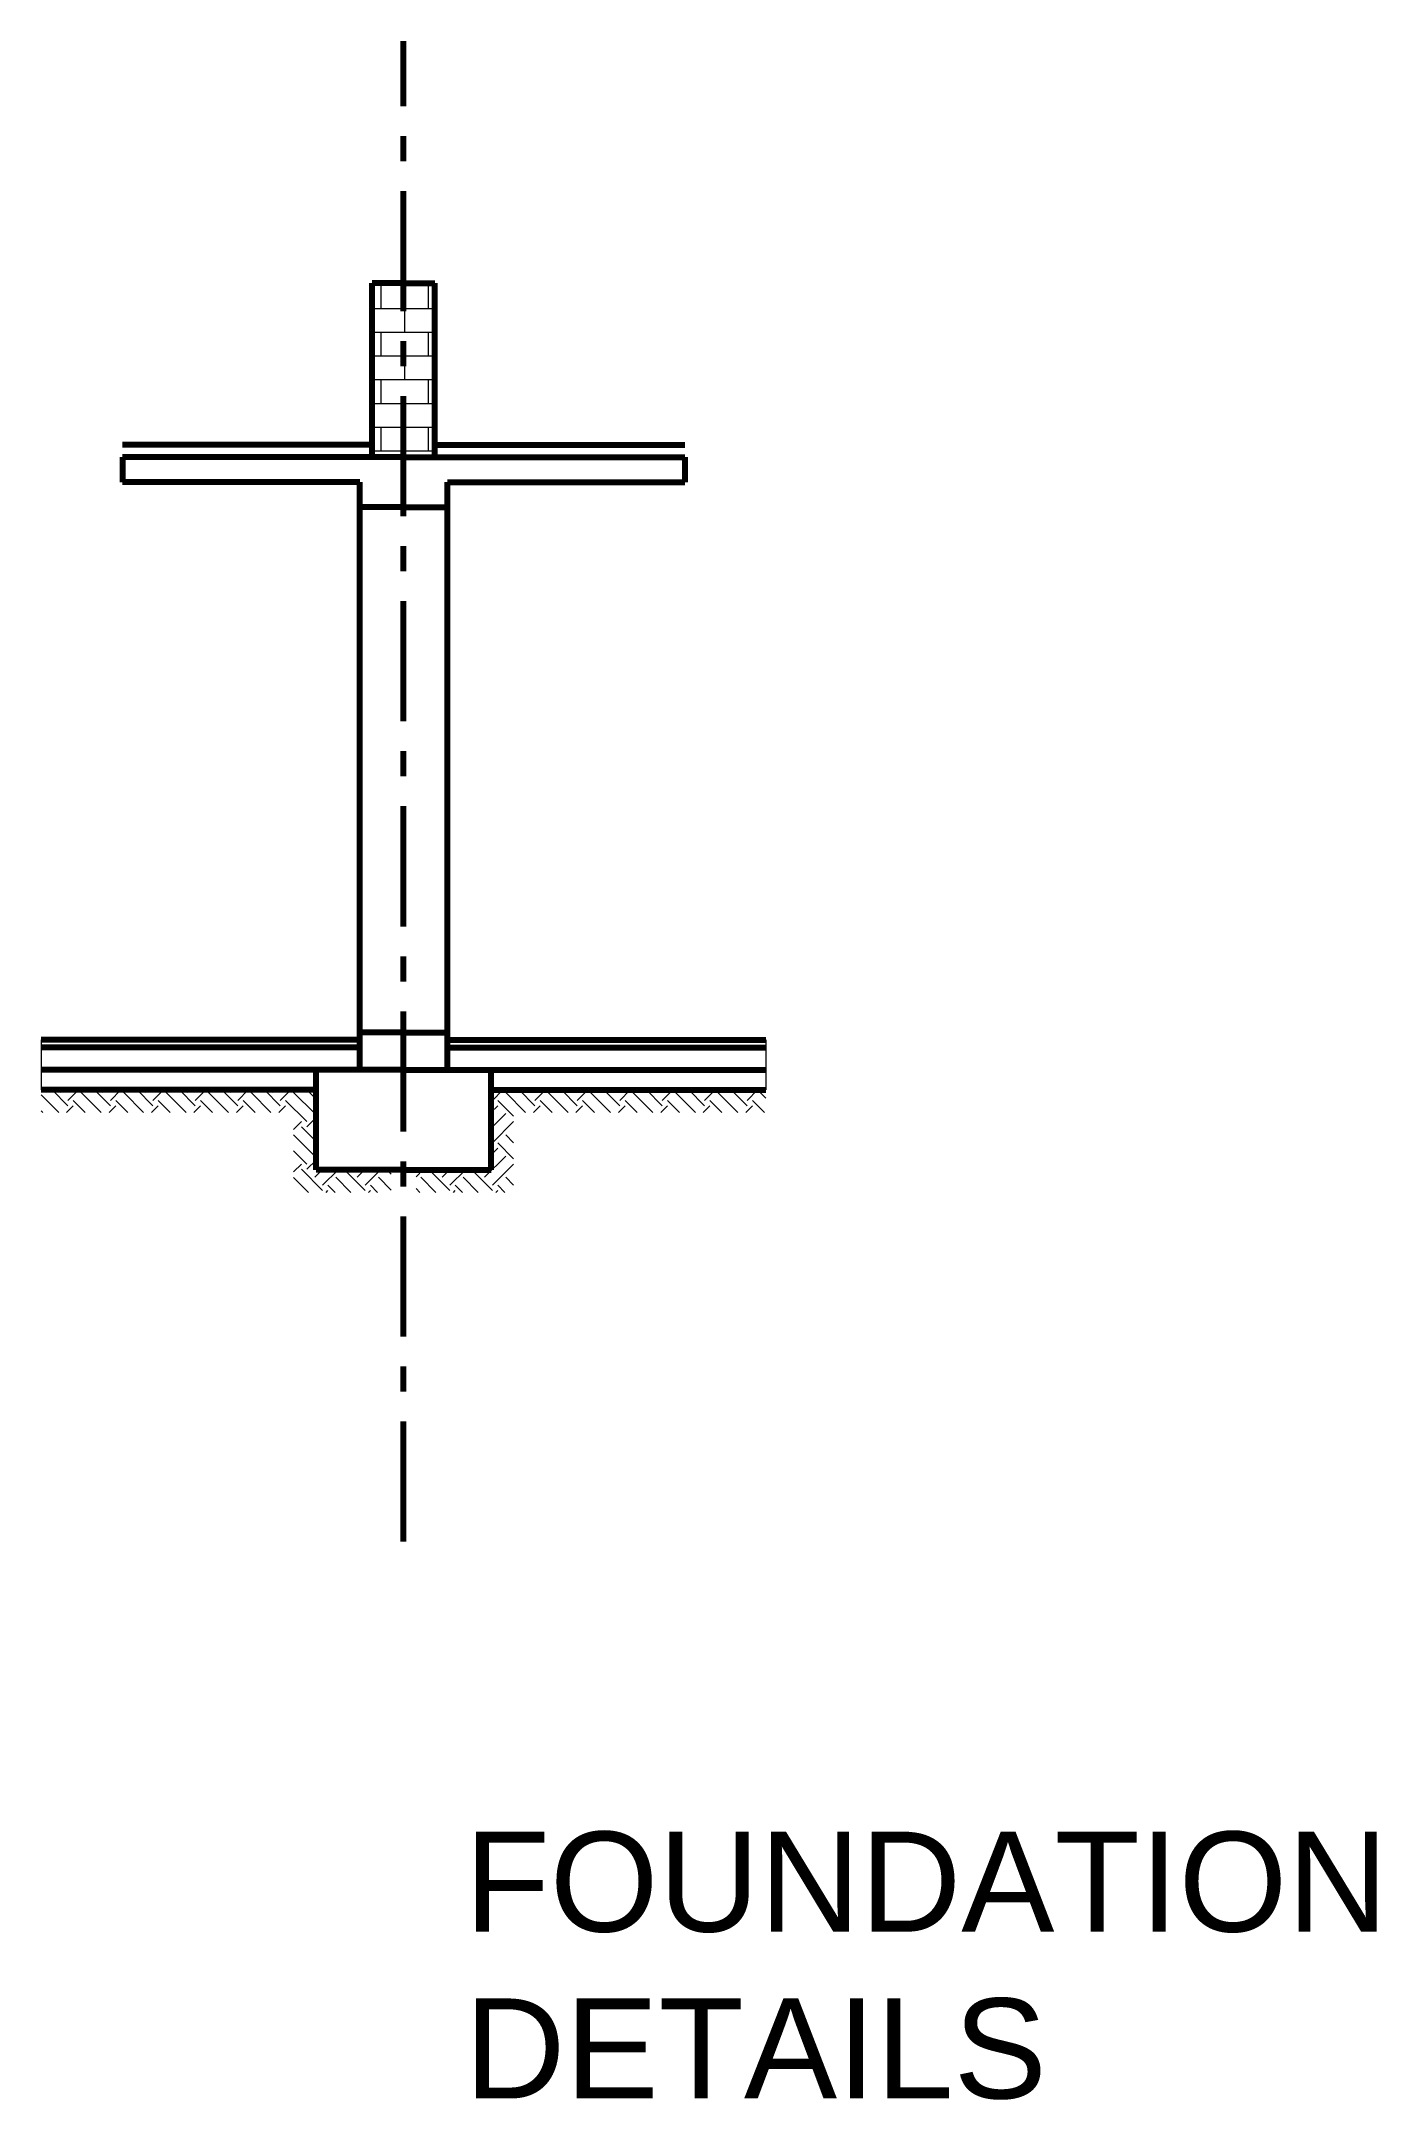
# Model space of a CAD drawing. Header units: inches. Extents: x 12.8 to 66.6, y 2.1 to 46.7.
# Drawn here: x 25.58 to 30.92, y 32 to 40.24 of the extents above; entities that cross this region are included whole.
import ezdxf

# ---------------------------------------------------------------- set-up
doc = ezdxf.new("R2010")
doc.units = ezdxf.units.IN
doc.header["$MEASUREMENT"] = 0
doc.linetypes.add('ACAD_ISO10W100', pattern=[18, 12, -3, 0, -3])
for name, color, linetype, lineweight in [('axis', 61, 'ACAD_ISO10W100', 80), ('cote', 252, 'Continuous', 20), ('hatch', 9, 'Continuous', 20), ('medium lines', 92, 'Continuous', 80), ('thick lines', 180, 'Continuous', 80)]:
    doc.layers.add(name, color=color, linetype=linetype, lineweight=lineweight)
doc.styles.get("Standard").update_dxf_attribs({"font": 'arial.ttf'})
pattern_1 = [(45, (2.0943, 31.7569), (0, 0.16970563), [0.12, -0.12]), (45, (2.06248, 31.78872), (0, 0.16970563), [0.12, -0.12]), (45, (2.03066, 31.82054), (0, 0.16970563), [0.12, -0.12]), (135, (2.03066, 31.84175), (-0.16970563, 1e-17), [0.12, -0.12]), (135, (2.06248, 31.87357), (-0.16970563, 1e-17), [0.12, -0.12]), (135, (2.0943, 31.90539), (-0.16970563, 1e-17), [0.12, -0.12])]

msp = doc.modelspace()

# ---------------------------------------------------------------- texts
at = {"layer": 'cote', "ltscale": 0.1, "insert": (27.26879, 33.07509), "char_height": 0.4, "attachment_point": 1}
msp.add_mtext_dynamic_manual_height_columns('{\\C0;FOUNDATION DETAILS}', width=3.728592, gutter_width=1, heights=[0], dxfattribs=at)

# ---------------------------------------------------------------- hatches: boundary and pattern name
at = {"layer": 'hatch'}
h = msp.add_hatch(dxfattribs=at)
h.set_pattern_fill('BRICK', color=256, scale=0.38)
h.set_pattern_definition([(0, (-6.69487, 31.7569), (0, 0.095), []), (90, (-6.69487, 31.7569), (-0.19, 1e-17), [0.095, -0.095]), (90, (-6.59987, 31.7569), (-0.19, 1e-17), [-0.095, 0.095])])
h.paths.add_polyline_path([(27.02535, 39.26788), (26.90035, 39.26788), (26.90035, 38.57172), (27.02535, 38.57172)])
h.paths.add_polyline_path([(27.15035, 39.26788), (27.02535, 39.26788), (27.02535, 38.57172), (27.15035, 38.57172)])
h = msp.add_hatch(dxfattribs=at)
h.set_pattern_fill('EARTH', color=256, scale=0.48, angle=45)
h.set_pattern_definition(pattern_1)
h.paths.add_polyline_path([(26.58535, 35.95172), (25.57631, 35.95172), (25.57631, 36.04172), (26.67535, 36.04172), (26.67535, 35.72172), (26.97535, 35.72172), (26.97535, 35.63172), (26.67535, 35.63172), (26.58535, 35.63172)])
h = msp.add_hatch(dxfattribs=at)
h.set_pattern_fill('EARTH', color=256, scale=0.48, angle=45)
h.set_pattern_definition(pattern_1)
h.paths.add_polyline_path([(27.46535, 35.95172), (28.47438, 35.95172), (28.47438, 36.04172), (27.37535, 36.04172), (27.37535, 35.72172), (27.07535, 35.72172), (27.07535, 35.63172), (27.37535, 35.63172), (27.46535, 35.63172)])

# ---------------------------------------------------------------- linework, layer by layer
at = {"layer": 'axis', "ltscale": 0.04}
msp.add_line((27.02535, 34.23561), (27.02535, 40.23561), dxfattribs=at)
at = {"layer": 'hatch'}
for p, q in [((25.57631, 36.24172), (25.57631, 36.04172)), ((28.47438, 36.24172), (28.47438, 36.04172))]:
    msp.add_line(p, q, dxfattribs=at)
at = {"layer": 'medium lines'}
for p, q in [((26.90035, 38.62172), (25.90089, 38.62172)), ((27.15035, 38.62172), (28.14981, 38.62172)), ((26.85035, 36.24172), (25.57631, 36.24172)), ((27.20035, 36.24172), (28.47438, 36.24172)), ((26.67535, 36.04172), (25.57631, 36.04172)), ((27.37535, 36.04172), (28.47438, 36.04172))]:
    msp.add_line(p, q, dxfattribs=at)
at = {"layer": 'thick lines'}
for p, q in [((26.90035, 38.57172), (26.90035, 39.26788)), ((27.02535, 39.26788), (26.90035, 39.26788)), ((27.02535, 39.26788), (27.15035, 39.26788)), ((27.15035, 38.57172), (27.15035, 39.26788)), ((27.02535, 38.57172), (25.90089, 38.57172)), ((25.90089, 38.57172), (25.90089, 38.47172)), ((27.02535, 38.57172), (28.14981, 38.57172)), ((28.14981, 38.57172), (28.14981, 38.47172)), ((26.85035, 38.47172), (25.90089, 38.47172)), ((26.85035, 36.12172), (26.85035, 38.47172)), ((27.20035, 36.12172), (27.20035, 38.47172)), ((27.20035, 38.47172), (28.14981, 38.47172)), ((27.02535, 38.37172), (26.85035, 38.37172)), ((27.02535, 38.37172), (27.20035, 38.37172)), ((27.02535, 36.27172), (26.85035, 36.27172)), ((27.02535, 36.27172), (27.20035, 36.27172)), ((26.85035, 36.21172), (25.57631, 36.21172)), ((27.20035, 36.21172), (28.47438, 36.21172)), ((26.67535, 36.12172), (25.57631, 36.12172)), ((26.67535, 35.72172), (26.67535, 36.12172)), ((27.02535, 36.12172), (26.67535, 36.12172)), ((27.02535, 36.12172), (27.37535, 36.12172)), ((27.37535, 35.72172), (27.37535, 36.12172)), ((27.37535, 36.12172), (28.47438, 36.12172)), ((27.02535, 35.72172), (26.67535, 35.72172)), ((27.02535, 35.72172), (27.37535, 35.72172))]:
    msp.add_line(p, q, dxfattribs=at)

msp.set_redraw_order([(e.dxf.handle, doc.entitydb.next_handle()) for e in msp.query("TEXT MTEXT ATTDEF DIMENSION ARC_DIMENSION")])  # texts and dimensions are drawn at this point

doc.saveas('drawing.dxf')
